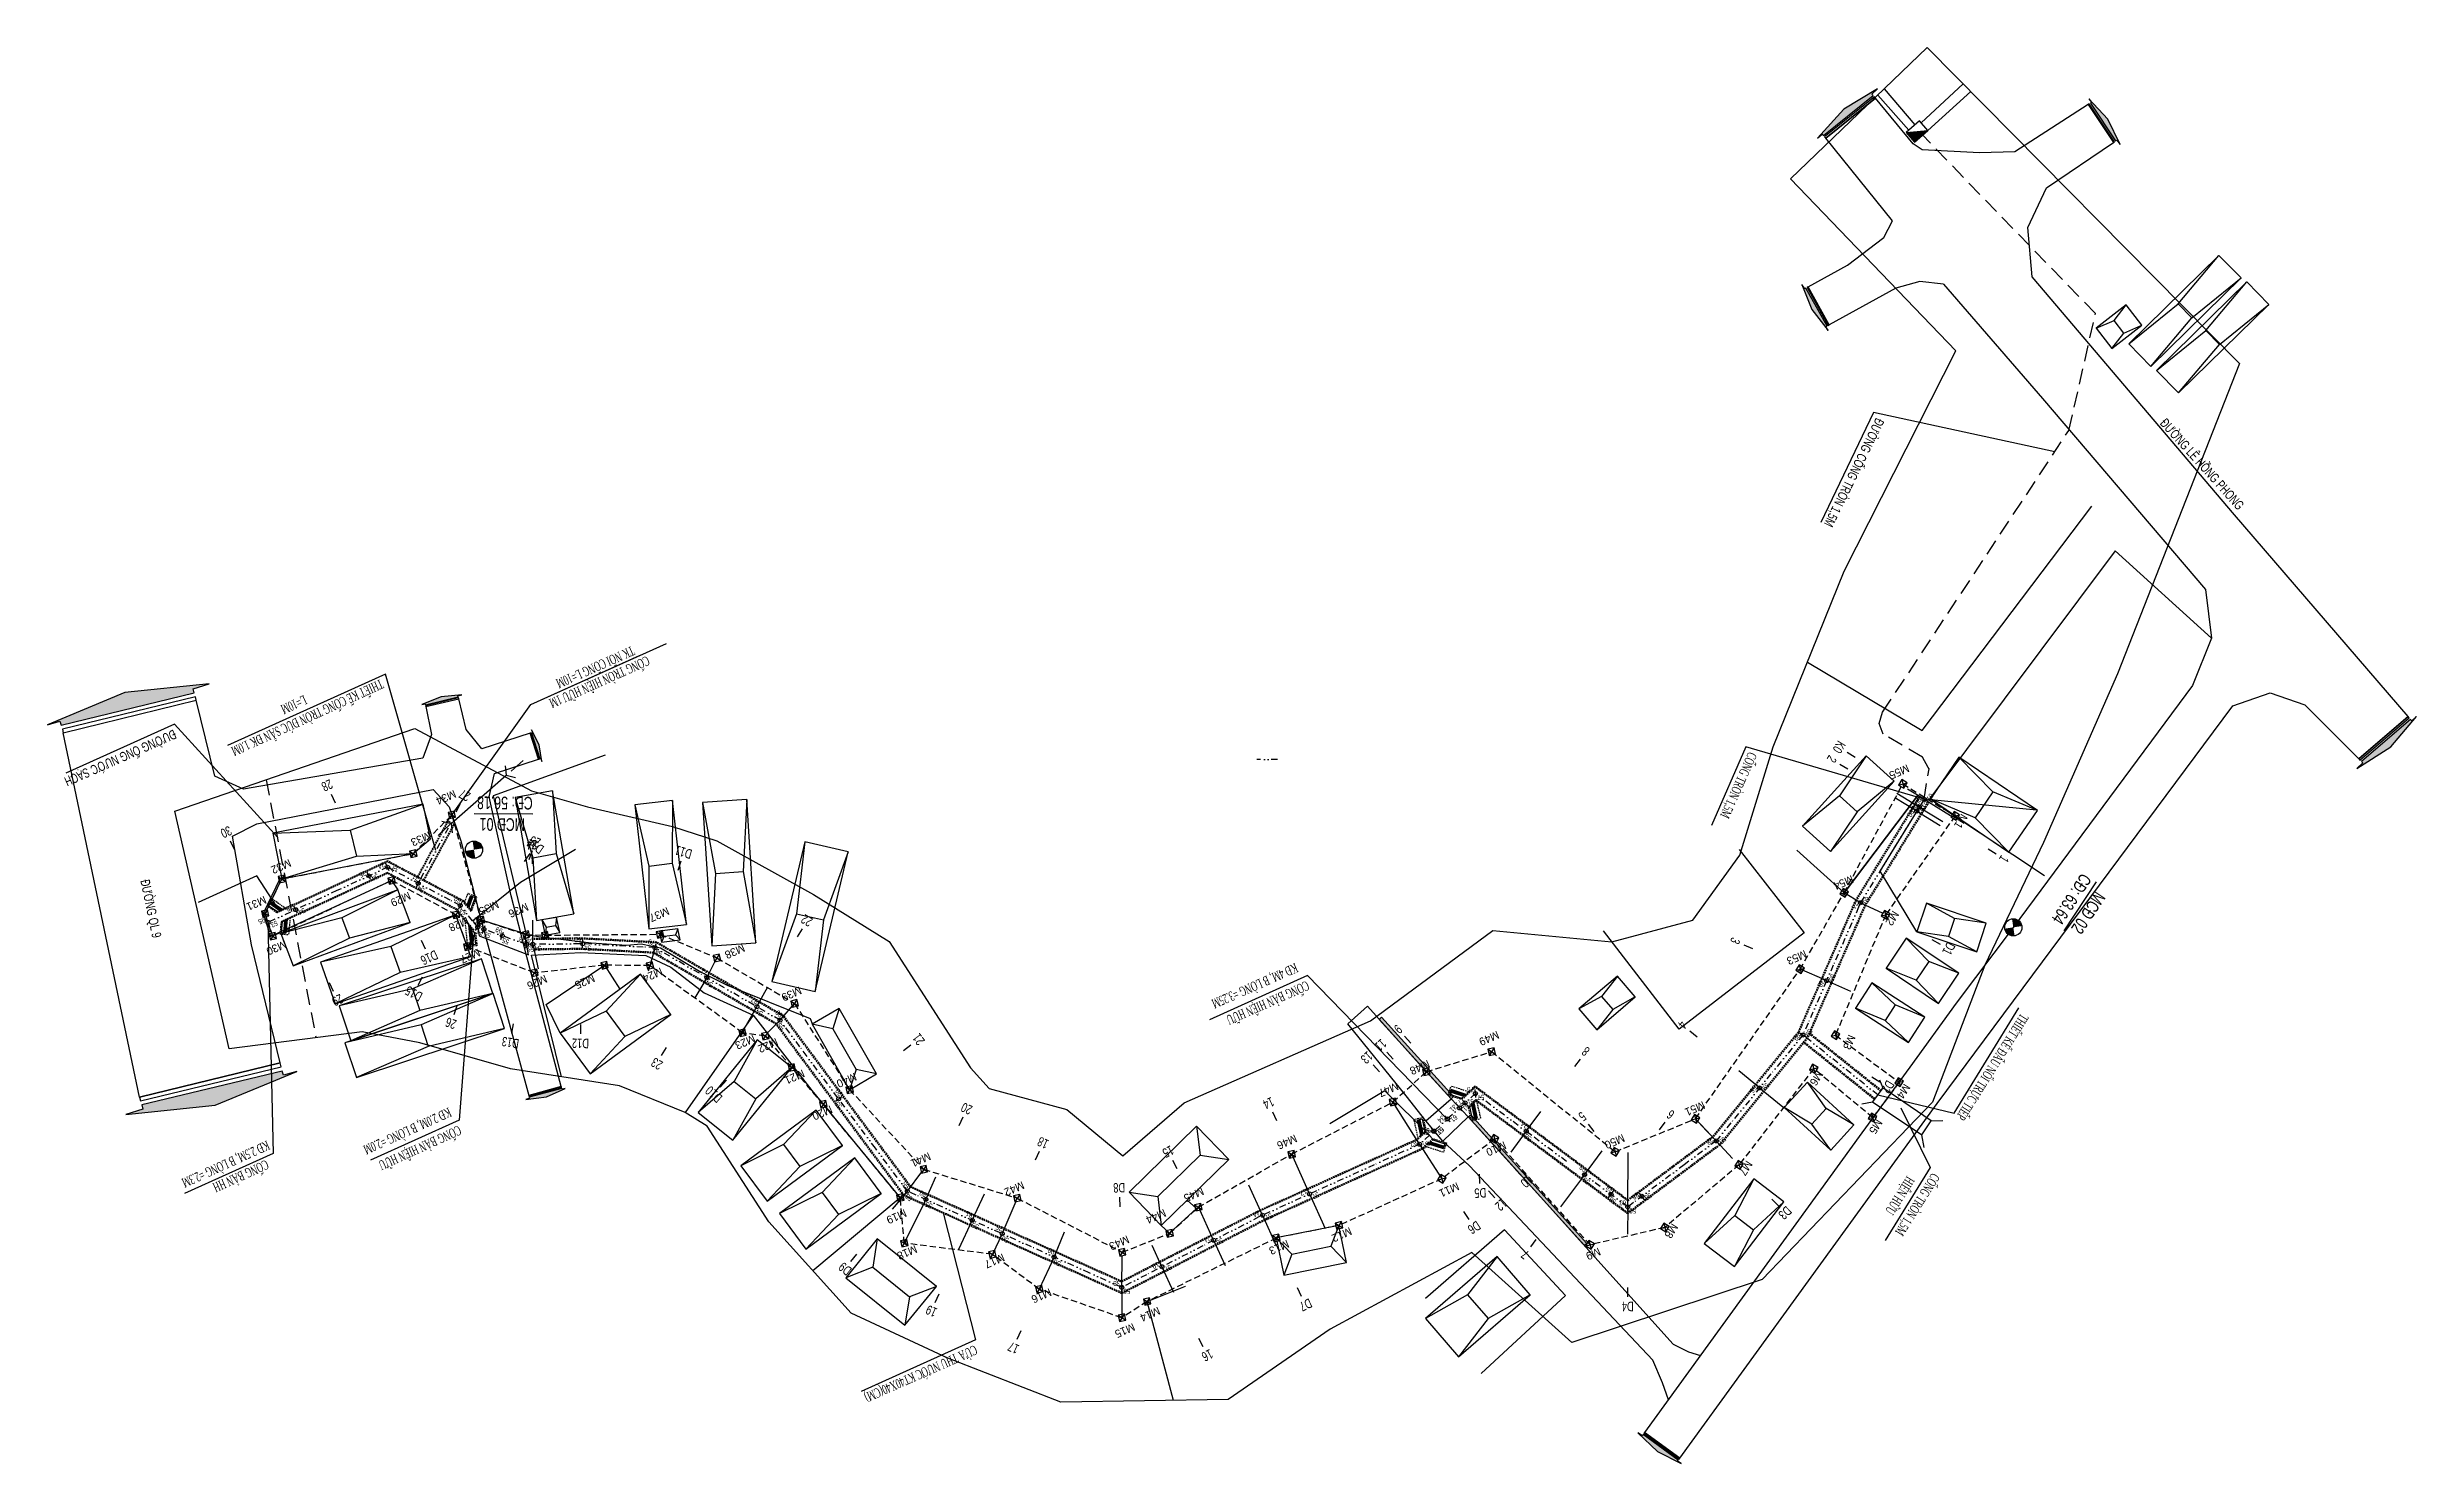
# Model space of a CAD drawing. Header units: feet. Extents: x 2360 to 4597, y 3667 to 5067.
# Drawn here: x 2359.8 to 2734.4, y 4841.8 to 5065.8 of the extents above; entities that cross this region are included whole.
import ezdxf
from ezdxf.enums import TextEntityAlignment as Align

# ---------------------------------------------------------------- set-up
doc = ezdxf.new("R2010")
doc.units = ezdxf.units.FT
doc.header["$MEASUREMENT"] = 0
for name, pattern in [('DASHED2', [0.375, 0.25, -0.125]), ('DIVIDEX2', [2.5, 1, -0.5, 0, -0.5, 0, -0.5]), ('HIDDEN', [0.375, 0.25, -0.125])]:
    doc.linetypes.add(name, pattern=pattern)
for name, color, linetype in [('1-So hoa', 4, 'Continuous'), ('1-sohoa', 4, 'Continuous'), ('1-text', 2, 'Continuous'), ('cocGPMB', 5, 'Continuous'), ('DO', 1, 'Continuous'), ('duong bao', 4, 'Continuous'), ('G-C-KBao', 140, 'Continuous'), ('GMMB', 4, 'Continuous'), ('SO-HOA', 34, 'Continuous'), ('SOHOA', 34, 'Continuous'), ('Ten-coc', 1, 'Continuous'), ('tim-coc', 231, 'Continuous'), ('TK', 4, 'Continuous'), ('Ve-coc', 6, 'Continuous')]:
    doc.layers.add(name, color=color, linetype=linetype)
doc.layers.get('TK').off()
doc.styles.add('0-Hoa-thuong', font='VHARIAL.TTF', dxfattribs={"width": 0.7})
doc.styles.add('in-B', font='VHAVANB.TTF')
doc.styles.get("Standard").update_dxf_attribs({"font": 'VHARIALN.TTF', "height": 2})
doc.styles.add('TDHEADER', font='VNARIAL.TTF', dxfattribs={"width": 0.7, "height": 2})
doc.styles.add('XL97-1', font='vntimeh.shx', dxfattribs={"width": 0.6})
doc.linetypes.add('FENCELINE2', pattern='A,0.25,-0.1,[132,ltypeshp.shx,S=0.1,R=0,X=-0.1,Y=0],-0.1,1', length=1.45)
doc.dimstyles.new('1-500', dxfattribs={"dimtxt": 0.9, "dimasz": 0.2, "dimexe": 0.2, "dimexo": 0.2, "dimgap": 0.5, "dimtad": 1, "dimdsep": 46, "dimtxsty": 'XL97-1', "dimcen": 0.2, "dimclrd": 8, "dimclre": 8, "dimclrt": 3, "dimadec": 0, "dimazin": 0, "dimtfac": 1, "dimtix": 1, "dimtofl": 0, "dimtmove": 0, "dimatfit": 3, "dimfxl": 0, "dimtolj": 1, "dimtzin": 0, "dimarcsym": 0})
doc.dimstyles.get("Standard").update_dxf_attribs({"dimtxt": 0.18, "dimasz": 0.18, "dimexe": 0.18, "dimexo": 0.0625, "dimgap": 0.09, "dimtad": 0, "dimtih": 1, "dimtoh": 1, "dimdec": 4, "dimzin": 0, "dimdsep": 46, "dimtxsty": 'Standard', "dimcen": 0.09, "dimadec": 0, "dimazin": 0, "dimtfac": 1, "dimtdec": 4, "dimtofl": 0, "dimtmove": 0, "dimatfit": 3, "dimfxl": 0, "dimtolj": 1, "dimtzin": 0, "dimarcsym": 0})

msp = doc.modelspace()

# ---------------------------------------------------------------- texts
at = {"layer": '1-text', "color": 4}
for s, rotation, style, width, p in [('§¦êNG CèNG TRßN 1,5M', 243.8916, '0-Hoa-thuong', 0.7, (2648.89, 5007.32)), ('§¦êNG L£ HåNG PHONG', 312.0228, '0-Hoa-thuong', 0.7, (2693.67, 5006.28)), ('tK NèI CèNG L=10M', 204.0347, 'XL97-1', 0.6, (2452.17, 4971.16)), ('CèNG TRßN HIÖN H÷U 1M', 204.0347, 'XL97-1', 0.6, (2454.56, 4969.59)), ('§¦êNG èNG N¦íC S¹CH', 203.7994, '0-Hoa-thuong', 0.7, (2379.73, 4957.95, -299.88)), ('CèNG TRßN 1,5M', 246.0724, 'XL97-1', 0.6, (2628.73, 4954.49, -299.88)), ('§¦êNG ql 9', 281.7525, '0-Hoa-thuong', 0.7, (2374.47, 4934.01)), ('K§ 4M, B LßNG =3.25M', 203.7994, 'XL97-1', 0.6, (2557.05, 4921)), ('CèNG B¶N HIÖN H÷U', 203.7994, 'XL97-1', 0.6, (2558.84, 4918.21)), ('THIÕT KÕ §ÊU NèI TRùC TIÕP', 237.8862, 'XL97-1', 0.6, (2671.8, 4913.12)), ('K§ 2.0M, B LßNG =2.0M', 204.334, 'XL97-1', 0.6, (2423.2, 4898.16, -299.88)), ('K§ 2.5M, B LßNG =2.3M', 204.334, 'XL97-1', 0.6, (2394.48, 4892.93, -299.88)), ('CèNG B¶N HIÖN H÷U', 204.334, 'XL97-1', 0.6, (2424.77, 4895.33, -299.88)), ('CèNG B¶N HH', 204.334, 'XL97-1', 0.6, (2394.32, 4889.9, -299.88)), ('HIÖN H÷U', 237.8862, 'XL97-1', 0.6, (2653.79, 4887.38)), ('CèNG TRßN 1,5M', 237.8862, 'XL97-1', 0.6, (2657.76, 4887.89)), ('CöA THU N¦íC KT40X40(CM)', 203.7994, 'XL97-1', 0.6, (2506.36, 4860.59, -299.88))]:
    msp.add_text(s, height=1.5, rotation=rotation, dxfattribs=dict(at, style=style, width=width)).set_placement(p)
at = {"layer": '1-text', "color": 6, "style": 'XL97-1', "width": 0.6}
for s, p in [('thiÕt kÕ cèng trßn ®óc s½n ®k 1.0m', (2412.47, 4965.91, -299.88)), ('L=10M', (2400.33, 4963.39, -299.88))]:
    msp.add_text(s, height=1.5, rotation=204.6011, dxfattribs=at).set_placement(p)
at = {"layer": '1-text', "color": 2, "style": '0-Hoa-thuong', "width": 0.7}
for s, rotation, p in [('C§: 56.18', 179.5392, (2436.52, 4947.26, -92.61)), ('mc® 01', 179.5392, (2435.31, 4943.86, -92.61)), ('C§: 63.64', 236.6131, (2681.4, 4935.32, -85.15)), ('mc® 02', 236.6131, (2683.59, 4932.45, -85.15))]:
    msp.add_text(s, height=2, rotation=rotation, dxfattribs=at).set_placement(p)
at = {"layer": 'cocGPMB', "color": 6, "style": 'in-B'}
for s, rotation, p in [('m55', 203.7994, (2653.79, 4952.44)), ('m34', 203.7994, (2424.05, 4948.4, 60.7)), ('m1', 237.8861, (2662.38, 4944.7)), ('m33', 203.7994, (2420.08, 4941.84, 60.7)), ('m32', 203.7994, (2397.97, 4937.48, 60.7)), ('m54', 203.7994, (2645, 4934.93)), ('m31', 203.7994, (2394.06, 4931.65, 60.7)), ('m29', 203.7994, (2416.88, 4932.29, 60.7)), ('m35', 203.7994, (2430.82, 4930.93, 60.7)), ('m36', 203.7994, (2435.49, 4930.54, 60.7)), ('m37', 203.7994, (2457.75, 4929.87, 60.7)), ('m28', 203.7994, (2426.05, 4928.35, 60.7)), ('m2', 237.8861, (2651.55, 4929.36)), ('m30', 203.7994, (2397.24, 4924.62, 60.7)), ('m27', 203.7994, (2427.87, 4923.3, 60.7)), ('m38', 203.7994, (2469.71, 4924.03, 60.7)), ('m53', 203.7994, (2637.59, 4923.07)), ('m26', 203.7994, (2438.44, 4919.16, 60.7)), ('m25', 203.7994, (2445.99, 4919.26, 60.7)), ('m24', 203.7994, (2456.71, 4920.32, 60.7)), ('m39', 203.7994, (2478.67, 4917.32, 60.7)), ('m23', 203.7994, (2471.35, 4909.7, 60.7)), ('m22', 203.7994, (2474.95, 4909.17, 60.7)), ('m49', 203.7994, (2588.95, 4910.29, 60.7)), ('m3', 246.1484, (2644.56, 4909.76)), ('m21', 203.7994, (2479.15, 4904.19, 60.7)), ('m40', 203.7994, (2487.38, 4903.66, 60.7)), ('m48', 203.7994, (2578, 4905.68, 60.7)), ('m6', 237.8861, (2639.57, 4904.07)), ('m47', 203.7994, (2573.05, 4902.17, 60.7)), ('m4', 237.8861, (2653.33, 4902, 62.67)), ('m20', 203.7994, (2483.54, 4898.51, 60.7)), ('m51', 203.7994, (2621.49, 4899.18)), ('m5', 237.8861, (2648.93, 4896.41)), ('m46', 203.7994, (2557, 4893.9, 60.7)), ('m10', 203.7994, (2590.07, 4892.83)), ('m50', 203.7994, (2608.81, 4893.97)), ('m41', 203.7994, (2499.1, 4891.08, 60.7)), ('m7', 237.8861, (2628.39, 4889.84)), ('m42', 203.7994, (2513.88, 4886.51, 60.7)), ('m45', 203.7994, (2542.27, 4885.57, 60.7)), ('m11', 203.7994, (2582.63, 4886.33)), ('m19', 203.7994, (2495.27, 4882.1, 60.7)), ('m44', 203.7994, (2536.29, 4882.13, -58.09)), ('m43', 203.7994, (2530.47, 4877.94, 60.7)), ('m13', 203.7994, (2555.75, 4877.23, 60.7)), ('m12', 203.7994, (2565.66, 4879.23, 60.7)), ('m8', 237.8861, (2616.62, 4879.91)), ('m18', 203.7994, (2496.94, 4876.42, 60.7)), ('m17', 203.7994, (2510.77, 4875.09, 60.7)), ('m9', 203.7994, (2605, 4876.01)), ('m16', 203.7994, (2518.18, 4869.57, 60.7)), ('m14', 203.7994, (2535.36, 4866.65, 60.7)), ('m15', 203.7994, (2531.38, 4864.08, 60.7))]:
    msp.add_text(s, height=1.25, rotation=rotation, dxfattribs=at).set_placement(p)
at = {"layer": 'Ten-coc', "style": 'TDHEADER', "width": 0.7}
for s, rotation, p in [('K0', 238.4696, (2642.42, 4955.52)), ('2', 238.4696, (2641.26, 4953.63)), ('28', 204.7929, (2403.69, 4949.75)), ('27', 152.2177, (2426.1, 4948.17)), ('30', 204.7929, (2387.74, 4942.38)), ('D14', 144.7892, (2437.34, 4940.12)), ('25', 160.6852, (2437.15, 4940.86)), ('24', 180.5604, (2436.36, 4940.44)), ('D11', 163.4303, (2460.55, 4939.23)), ('1', 238.4696, (2668.5, 4937.81)), ('22', 149.8915, (2480.22, 4928.35)), ('D16', 204.7929, (2419.85, 4922.51)), ('3', 246.4671, (2625.94, 4924.78)), ('D1', 242.4683, (2659.74, 4923.59)), ('29', 204.7929, (2405.33, 4915.8)), ('D15', 152.2177, (2418.06, 4916.8)), ('26', 160.6852, (2423.83, 4912.15)), ('9', 222.2304, (2572.83, 4911.07)), ('4', 230.7054, (2617.71, 4911.67)), ('D13', 170.6228, (2433.11, 4909.13)), ('D12', 178.7647, (2444.08, 4909.02)), ('21', 126.6535, (2498.12, 4909.35)), ('13', 222.2304, (2567.87, 4906.57)), ('11', 222.2304, (2570.05, 4908.54)), ('8', 143.3146, (2603.44, 4907.6)), ('23', 149.8915, (2456.51, 4905.69)), ('D10', 138.2725, (2465.63, 4900.76)), ('14', 204.3179, (2552.55, 4899.5)), ('D2', 238.5863, (2650.12, 4901.77)), ('20', 155.8332, (2505.42, 4898.63)), ('5', 216.7143, (2602.01, 4897.31)), ('6', 143.3146, (2616.85, 4897.61)), ('18', 155.8332, (2517.49, 4893.22)), ('15', 207.1593, (2536.63, 4891.81)), ('D8', 181.4963, (2529.21, 4886.18)), ('D5', 182.7725, (2586.29, 4885.36)), ('10', 222.2304, (2593.15, 4886.97)), ('12', 222.2304, (2589.11, 4883.31)), ('D3', 223.7099, (2633.99, 4882.01)), ('D6', 213.2742, (2584.95, 4879.77)), ('D9', 141.2433, (2486.36, 4873.19)), ('7', 143.3146, (2593.84, 4875.47)), ('19', 155.8332, (2499.85, 4866.61)), ('D7', 205.7386, (2558.4, 4867.58)), ('D4', 180.0145, (2609.63, 4867.41)), ('17', 155.8332, (2512.81, 4860.79)), ('16', 207.1593, (2542.83, 4859.59))]:
    msp.add_text(s, height=1.5, rotation=rotation, dxfattribs=at).set_placement(p, align=Align.CENTER)
at = {"layer": 'tim-coc', "style": 'TDHEADER', "width": 0.7}
for s, rotation, p in [('00', 238.4696, (2654.99, 4944.92)), ('67', 238.4696, (2655.39, 4945.57)), ('99', 238.4696, (2656.15, 4946.81)), ('34', 204.7929, (2413.24, 4936.25)), ('35', 204.7929, (2410.29, 4934.88)), ('71', 152.2177, (2418.31, 4933.9)), ('26', 204.7929, (2398.72, 4929.54)), ('60', 152.2177, (2424.95, 4930.4)), ('74', 242.4683, (2646.11, 4930.42)), ('95', 204.7929, (2394.34, 4927.52)), ('31', 144.7892, (2427.77, 4926.98)), ('91', 160.6852, (2428.64, 4926.61)), ('99', 160.6852, (2431.55, 4925.59)), ('93', 170.6228, (2435.36, 4924.21)), ('48', 180.5604, (2436.28, 4924.18)), ('60', 178.7647, (2444.17, 4924.26)), ('79', 163.4303, (2455.68, 4923.71)), ('77', 149.8915, (2463.95, 4918.99)), ('48', 246.4671, (2640.75, 4918.06)), ('87', 149.8915, (2471.86, 4914.41)), ('09', 138.2725, (2475.59, 4912.29)), ('99', 238.5863, (2636.99, 4909.51)), ('30', 126.6535, (2484.93, 4899.84)), ('71', 222.2304, (2583.58, 4898.86)), ('75', 182.7725, (2585.31, 4900.57)), ('56', 230.7054, (2630.14, 4901.19)), ('34', 222.2304, (2580.8, 4896.34)), ('31', 222.2304, (2582.73, 4898.09)), ('24', 143.3146, (2593.53, 4894.7)), ('62', 213.2742, (2576.39, 4892.38)), ('90', 222.2304, (2578.62, 4894.37)), ('33', 222.2304, (2578.69, 4894.43)), ('28', 223.7099, (2623.28, 4892.86)), ('08', 143.3146, (2602.75, 4887.83)), ('55', 141.2433, (2495.71, 4885.23)), ('80', 155.8332, (2498.55, 4883.9)), ('17', 204.3179, (2559.02, 4884.58)), ('66', 143.3146, (2606.94, 4884.71)), ('88', 216.7143, (2611.53, 4884.13)), ('81', 155.8332, (2505.87, 4880.61)), ('44', 205.7386, (2551.57, 4881.21)), ('63', 180.0145, (2609.39, 4882.65)), ('25', 155.8332, (2510.62, 4878.48)), ('74', 207.1593, (2543.84, 4877.24)), ('00', 155.8332, (2518.83, 4874.8)), ('19', 207.1593, (2535.66, 4873.04)), ('38', 181.4963, (2529.4, 4869.92))]:
    msp.add_text(s, height=0.8, rotation=rotation, dxfattribs=at).set_placement(p, align=Align.TOP_LEFT)
for s, rotation, p in [('61', 238.4696, (2655.65, 4945.08)), ('61', 238.4696, (2656.05, 4945.73)), ('61', 238.4696, (2656.81, 4946.97)), ('54', 204.7929, (2410.93, 4934.65)), ('54', 204.7929, (2413.88, 4936.01)), ('54', 152.2177, (2418.51, 4933.25)), ('54', 204.7929, (2399.36, 4929.3)), ('54', 152.2177, (2425.16, 4929.75)), ('60', 242.4683, (2646.76, 4930.62)), ('53', 204.7929, (2394.98, 4927.28)), ('54', 144.7892, (2427.88, 4926.31)), ('55', 160.6852, (2428.93, 4926)), ('55', 160.6852, (2431.84, 4924.98)), ('55', 170.6228, (2435.75, 4923.66)), ('54', 180.5604, (2436.77, 4923.7)), ('54', 178.7647, (2444.64, 4923.77)), ('54', 163.4303, (2456.01, 4923.11)), ('54', 149.8915, (2464.13, 4918.33)), ('60', 246.4671, (2641.38, 4918.31)), ('54', 149.8915, (2472.03, 4913.75)), ('55', 138.2725, (2475.63, 4911.61)), ('59', 238.5863, (2637.65, 4909.67)), ('57', 182.7725, (2585.81, 4900.11)), ('59', 230.7054, (2630.81, 4901.26)), ('55', 126.6535, (2484.83, 4899.16)), ('61', 222.2304, (2581.48, 4896.31)), ('61', 222.2304, (2583.4, 4898.06)), ('57', 222.2304, (2584.26, 4898.83)), ('57', 213.2742, (2577.05, 4892.25)), ('61', 222.2304, (2579.37, 4894.4)), ('57', 222.2304, (2579.3, 4894.33)), ('58', 143.3146, (2593.63, 4894.03)), ('59', 223.7099, (2623.96, 4892.84)), ('55', 141.2433, (2495.79, 4884.55)), ('57', 204.3179, (2559.66, 4884.34)), ('59', 143.3146, (2602.85, 4887.16)), ('58', 216.7143, (2612.21, 4884.04)), ('55', 155.8332, (2498.79, 4883.26)), ('57', 205.7386, (2552.21, 4880.98)), ('58', 143.3146, (2607.04, 4884.04)), ('59', 180.0145, (2609.87, 4882.17)), ('55', 155.8332, (2506.12, 4879.98)), ('56', 155.8332, (2510.86, 4877.85)), ('56', 207.1593, (2544.49, 4877.03)), ('56', 155.8332, (2519.07, 4874.16)), ('57', 207.1593, (2536.31, 4872.83)), ('56', 181.4963, (2529.89, 4869.45))]:
    msp.add_text(s, height=0.8, rotation=rotation, dxfattribs=at).set_placement(p, align=Align.RIGHT)

# ---------------------------------------------------------------- blocks, each defined once
blk = doc.blocks.new('NX')
at = {"layer": 'SOHOA'}
blk.add_lwpolyline([(0, -1), (1, -1), (1, 0), (0, 0)], close=True, dxfattribs=at)
for points in [[(0, 0), (0.5, -0.189), (1, 0)], [(0.5, -0.811), (0.5, -0.189)], [(0, -1), (0.5, -0.811), (1, -1)]]:
    blk.add_lwpolyline(points, dxfattribs=at)
blk = doc.blocks.new('hga')
at = {"layer": 'SOHOA'}
blk.add_hatch(color=2, dxfattribs=at).paths.add_polyline_path([(0, -1), (1, -1), (1, 0)])
at = {"layer": 'SOHOA', "color": 1}
blk.add_lwpolyline([(0, -1), (1, -1), (1, 0), (0, 0)], close=True, dxfattribs=at)
at = {"layer": 'SOHOA'}
blk.add_lwpolyline([(0, -1), (1, 0)], dxfattribs=at)
blk = doc.blocks.new('MCD')
at = {"layer": '1-So hoa'}
h = blk.add_hatch(color=7, dxfattribs=at)
h.paths.add_polyline_path([(-0.9, 0.12), (0, 0), (0.12, 0.9, 0.414214)])
h.paths.add_polyline_path([(-0.12, -0.9, 0.414214), (0.9, -0.12), (0, 0)])
at = {"layer": '1-So hoa', "color": 7}
blk.add_circle((0, 0), 0.906, dxfattribs=at)
blk = doc.blocks.new('A$C38D81ADC')
at = {"layer": 'G-C-KBao', "extrusion": (0.633189, 0.158218, 0.757653)}
h = blk.add_hatch(color=8, dxfattribs=at)
edge = h.paths.add_edge_path()
edge.add_line((-4.584, -0.351), (-4.08, -0.311))
edge.add_line((-4.08, -0.311), (-4.085, -0.152))
edge.add_line((-4.085, -0.152), (0.003, -0.164))
edge.add_line((0.003, -0.164), (0.013, -0.319))
edge.add_line((0.013, -0.319), (0.404, -0.306))
edge.add_line((0.404, -0.306), (-2.073, -0.791))
edge.add_line((-2.073, -0.791), (-4.584, -0.351))
h = blk.add_hatch(color=8, dxfattribs=at)
edge = h.paths.add_edge_path()
edge.add_line((-4.584, -0.351), (-4.08, -0.311))
edge.add_line((-4.08, -0.311), (-4.085, -0.152))
edge.add_line((-4.085, -0.152), (0.003, -0.164))
edge.add_line((0.003, -0.164), (0.013, -0.319))
edge.add_line((0.013, -0.319), (0.404, -0.306))
edge.add_line((0.404, -0.306), (-2.073, -0.791))
edge.add_line((-2.073, -0.791), (-4.584, -0.351))
h = blk.add_hatch(color=8, dxfattribs=at)
edge = h.paths.add_edge_path()
edge.add_line((-4.584, -0.351), (-4.08, -0.311))
edge.add_line((-4.08, -0.311), (-4.085, -0.152))
edge.add_line((-4.085, -0.152), (0.003, -0.164))
edge.add_line((0.003, -0.164), (0.013, -0.319))
edge.add_line((0.013, -0.319), (0.404, -0.306))
edge.add_line((0.404, -0.306), (-2.073, -0.791))
edge.add_line((-2.073, -0.791), (-4.584, -0.351))
at = {"layer": 'G-C-KBao', "color": 8, "extrusion": (0.633189, 0.158218, 0.757653)}
blk.add_lwpolyline([(0, 0.138), (-4.092, 0.138), (-4.092, 0.005), (0, 0)], close=True, dxfattribs=at)
at = {"layer": 'G-C-KBao', "color": 8, "extrusion": (0.633189, 0.158218, 0.757653), "elevation": 0}
blk.add_lwpolyline([(0.003, -0.164), (-4.085, -0.152), (-4.08, -0.311), (-4.584, -0.351), (-2.073, -0.791), (0.404, -0.306), (0.013, -0.319)], close=True, dxfattribs=at)
blk.add_lwpolyline([(0.003, -0.164), (-4.085, -0.152), (-4.08, -0.311), (-4.584, -0.351), (-2.073, -0.791), (0.404, -0.306), (0.013, -0.319)], close=True, dxfattribs=at)
blk.add_lwpolyline([(0.003, -0.164), (-4.085, -0.152), (-4.08, -0.311), (-4.584, -0.351), (-2.073, -0.791), (0.404, -0.306), (0.013, -0.319)], close=True, dxfattribs=at)
blk = doc.blocks.new('tc')
at = {"layer": 'duong bao', "color": 9, "linetype": 'HIDDEN', "flags": 128}
for points in [[(-1.52, 0.9), (-0.04, 3.46)], [(1.27, 2.71), (-0.04, 3.46)], [(-1.52, -0.9), (-0.04, -3.46)], [(1.27, -2.71), (-0.04, -3.46)]]:
    blk.add_lwpolyline(points, dxfattribs=at)
at = {"layer": 'duong bao', "flags": 128}
for points in [[(-0.94, 0.9), (0.3, 3.04)], [(-0.46, 0.9), (0.65, 2.83)], [(0, 0.9), (1, 2.63)], [(1, 2.63), (0.3, 3.04)], [(-0.94, -0.9), (0.3, -3.04)], [(-0.46, -0.9), (0.65, -2.83)], [(0, -0.9), (1, -2.63)], [(1, -2.63), (0.3, -3.04)]]:
    blk.add_lwpolyline(points, dxfattribs=at)
at = {"layer": 'duong bao', "color": 8, "flags": 128}
for points in [[(-0.91, 0.9), (0.32, 3.03)], [(-0.88, 0.9), (0.34, 3.01)], [(-0.81, 0.9), (0.39, 2.98)], [(-0.71, 0.89), (0.47, 2.94)], [(-0.61, 0.9), (0.54, 2.9)], [(-0.91, -0.9), (0.32, -3.03)], [(-0.88, -0.9), (0.34, -3.01)], [(-0.81, -0.9), (0.39, -2.98)], [(-0.72, -0.9), (0.46, -2.94)], [(-0.61, -0.9), (0.54, -2.9)]]:
    blk.add_lwpolyline(points, dxfattribs=at)
at = {"layer": 'duong bao', "color": 9, "linetype": 'HIDDEN'}
for points in [[(0, 0.9), (0.23, 0.9)], [(0.23, 0.9), (1.27, 2.71)], [(0, -0.9), (0.23, -0.9)], [(0.23, -0.9), (1.27, -2.71)]]:
    blk.add_lwpolyline(points, dxfattribs=at)
blk = doc.blocks.new('cgpmb')
at = {"layer": 'cocGPMB'}
blk.add_lwpolyline([(-0.5, -0.5), (0.5, -0.5), (0.5, 0.5), (-0.5, 0.5)], close=True, dxfattribs=at)
for points in [[(-0.5, 0.5), (0.5, -0.5)], [(-0.5, -0.5), (0.5, 0.5)]]:
    blk.add_lwpolyline(points, dxfattribs=at)

# ---------------------------------------------------------------- hatches: boundary and pattern name
at = {"layer": 'SOHOA'}
h = msp.add_hatch(dxfattribs=at)
h.set_pattern_fill('GRAVEL', color=256, style=0)
h.set_pattern_definition([(228.0128, (2582.41883, 4900.51583), (-7.99999823, -9.00000134), [0.134536, -13.319088]), (184.9697, (2582.328826, 4900.415827), (12.00000105, 0.99999131), [0.230868, -22.855925]), (132.5104, (2582.098826, 4900.395827), (9.99999072, -11.00000867), [0.162788, -16.116032]), (267.2737, (2581.708826, 4900.145827), (0.99999602, 20.0000003), [0.210238, -20.813558]), (292.8337, (2581.698826, 4899.935827), (-5.0000099, 11.99999641), [0.206155, -20.409373]), (357.2737, (2581.778826, 4899.745827), (-20.0000003, 0.99999602), [0.210238, -20.813558]), (37.6942, (2581.988826, 4899.735827), (-13.000007346, -9.999990405), [0.27803, -27.52485]), (72.2553, (2582.208826, 4899.905827), (7.00001076, 21.99999623), [0.262488, -25.98632]), (121.4296, (2582.288826, 4900.155827), (-8.00000823, 12.99999504), [0.21095, -20.884073]), (175.2364, (2582.17883, 4900.33583), (11.00000095, -0.99999153), [0.240832, -11.800763]), (222.3974, (2581.938826, 4900.355827), (-12.00000735, -10.99999208), [0.311448, -30.833375]), (138.8141, (2582.69883, 4900.13583), (-7.00000295, 5.9999973), [0.1063, -10.523844]), (171.4692, (2582.618826, 4900.205827), (12.99999828, -2.00000791), [0.202237, -20.02151]), (225, (2582.4188, 4900.2358), (-1e-16, -1), [0.14142, -1.27279]), (203.1986, (2582.34883, 4900.35583), (4.9999997, 2.0000013), [0.07616, -7.539615]), (291.8014, (2582.27883, 4900.32583), (-1, 3.0000003), [0.107703, -5.27746]), (30.9638, (2582.31883, 4900.22583), (2.999998, 2.0000025), [0.17493, -5.656023]), (161.565, (2582.46883, 4900.31583), (2.0000004, -0.9999984), [0.12649, -3.035787]), (16.3895, (2581.698826, 4900.325827), (10.0000022, 2.99999271), [0.1772, -17.542845]), (70.3462, (2581.868826, 4900.37583), (-3.99999525, -11.00000214), [0.14866, -14.717408]), (293.1986, (2582.46883, 4900.51583), (-2.0000013, 4.9999997), [0.152315, -7.46346]), (343.6105, (2582.528826, 4900.375827), (-10.0000022, 2.99999271), [0.1772, -17.542845]), (339.444, (2581.69883, 4899.70583), (-5.00000184, 1.999996), [0.17088, -8.373124]), (294.7751, (2581.858826, 4899.64583), (-4.9999922, 11.00000342), [0.143178, -14.174643]), (66.8014, (2582.47883, 4899.51583), (2.0000013, 4.9999997), [0.152315, -7.463458]), (17.354, (2582.538826, 4899.655827), (-13.00000202, -3.9999945), [0.16763, -16.595424]), (69.444, (2581.98883, 4899.51583), (-1.999996, -5.00000184), [0.08544, -8.458564]), (101.3099, (2582.41883, 4899.51583), (-0.9999976, 4.0000008), [0.05099, -5.04803]), (165.9638, (2582.40883, 4899.56583), (3.0000005, -0.999998), [0.206155, -3.91695]), (186.009, (2582.208826, 4899.615827), (9.99999975, 0.99999932), [0.19105, -18.913923]), (303.6901, (2582.31883, 4900.13583), (-1.0000013, 1.9999996), [0.14422, -3.46133]), (353.1572, (2582.398826, 4900.015827), (16.99999937, -2.000008), [0.251794, -24.927563]), (60.9454, (2582.64883, 4899.98583), (-4.00000003, -7.0000004), [0.102956, -10.192674]), (90, (2582.6988, 4900.0758), (-1, 1), [0.06, -0.94]), (120.2564, (2582.188826, 4899.64583), (3.9999949, -7.00000246), [0.138924, -13.75352]), (48.0128, (2582.11883, 4899.76583), (7.99999823, 9.00000134), [0.269072, -13.184552]), (0, (2582.2988, 4899.9658), (1, 1), [0.26, -0.74]), (325.3048, (2582.558826, 4899.965827), (-9.99999426, 7.0000086), [0.158114, -15.653274]), (254.0546, (2582.68883, 4899.87583), (-0.9999999, -4.0000001), [0.1456, -7.13451]), (207.646, (2582.648826, 4899.735827), (-18.99999581, -10.00000771), [0.237065, -23.469474]), (175.4261, (2582.438826, 4899.625827), (-13.00000056, 0.9999948), [0.2508, -24.829074])])
edge = h.paths.add_edge_path()
edge.add_line((2570.35, 4912.07), (2570.72, 4912.4))
edge.add_line((2570.72, 4912.4), (2582.07, 4899.85))
edge.add_line((2582.07, 4899.85), (2581.7, 4899.52))
edge.add_line((2581.7, 4899.52), (2570.35, 4912.07))
h = msp.add_hatch(dxfattribs=at)
h.set_pattern_fill('GRAVEL', color=256, style=0)
h.set_pattern_definition([(228.0128, (2603.497445, 4877.30057), (-7.99999823, -9.00000134), [0.134536, -13.319088]), (184.9697, (2603.407445, 4877.20057), (12.00000105, 0.99999131), [0.230868, -22.855925]), (132.5104, (2603.177445, 4877.18057), (9.99999072, -11.00000867), [0.162788, -16.116032]), (267.2737, (2602.787445, 4876.93057), (0.99999602, 20.000000295), [0.210238, -20.813558]), (292.8337, (2602.777445, 4876.72057), (-5.000009905, 11.99999641), [0.206155, -20.409373]), (357.2737, (2602.857445, 4876.53057), (-20.000000295, 0.99999602), [0.210238, -20.813558]), (37.6942, (2603.067445, 4876.520568), (-13.000007346, -9.999990405), [0.278029, -27.524849]), (72.2553, (2603.287445, 4876.690568), (7.000010763, 21.99999623), [0.262488, -25.986321]), (121.4296, (2603.367445, 4876.94057), (-8.000008234, 12.99999504), [0.21095, -20.884073]), (175.2364, (2603.257445, 4877.12057), (11.00000095, -0.99999153), [0.240832, -11.800763]), (222.3974, (2603.017445, 4877.140568), (-12.00000735, -10.999992082), [0.311448, -30.833375]), (138.8141, (2603.777445, 4876.92057), (-7.00000295, 5.9999973), [0.1063, -10.523844]), (171.4692, (2603.697445, 4876.99057), (12.999998285, -2.00000791), [0.202237, -20.02151]), (225, (2603.49744, 4877.0206), (-1e-16, -1), [0.14142, -1.272792]), (203.1986, (2603.42744, 4877.14057), (4.9999997, 2.0000013), [0.076158, -7.539615]), (291.8014, (2603.35744, 4877.11057), (-0.9999999, 3.0000003), [0.107703, -5.277462]), (30.9638, (2603.39744, 4877.01057), (2.999998, 2.0000025), [0.17493, -5.656023]), (161.5651, (2603.54744, 4877.10057), (2.0000004, -0.9999984), [0.12649, -3.035787]), (16.3895, (2602.777445, 4877.11057), (10.0000022, 2.99999271), [0.1772, -17.542845]), (70.3462, (2602.947445, 4877.16057), (-3.99999525, -11.00000214), [0.14866, -14.717408]), (293.1986, (2603.54744, 4877.30057), (-2.0000013, 4.9999997), [0.152315, -7.463458]), (343.6105, (2603.607445, 4877.16057), (-10.0000022, 2.99999271), [0.1772, -17.542845]), (339.444, (2602.77744, 4876.49057), (-5.00000184, 1.999996), [0.17088, -8.373124]), (294.7751, (2602.937445, 4876.43057), (-4.99999219, 11.00000342), [0.143178, -14.174643]), (66.8014, (2603.55744, 4876.30057), (2.0000013, 4.99999973), [0.152315, -7.463458]), (17.354, (2603.617445, 4876.44057), (-13.00000202, -3.9999945), [0.16763, -16.595424]), (69.444, (2603.06744, 4876.30057), (-1.999996, -5.00000184), [0.08544, -8.458564]), (101.3099, (2603.49744, 4876.30057), (-0.9999976, 4.0000008), [0.05099, -5.04803]), (165.9638, (2603.48744, 4876.35057), (3.0000005, -0.999998), [0.206155, -3.91695]), (186.009, (2603.287445, 4876.40057), (9.99999975, 0.99999932), [0.19105, -18.913923]), (303.6901, (2603.39744, 4876.92057), (-1.0000013, 1.9999996), [0.144222, -3.46133]), (353.1572, (2603.477445, 4876.800568), (16.999999365, -2.000008), [0.251794, -24.927563]), (60.9454, (2603.727445, 4876.77057), (-4.00000003, -7.0000004), [0.102956, -10.192674]), (90, (2603.7774, 4876.8606), (-1, 1), [0.06, -0.94]), (120.2564, (2603.267445, 4876.43057), (3.99999489, -7.00000246), [0.138924, -13.75352]), (48.0128, (2603.197445, 4876.55057), (7.99999823, 9.00000134), [0.269072, -13.184552]), (0, (2603.3774, 4876.7506), (1, 1), [0.26, -0.74]), (325.3048, (2603.637445, 4876.75057), (-9.99999426, 7.00000861), [0.158114, -15.653274]), (254.0546, (2603.76744, 4876.66057), (-0.9999999, -4.0000001), [0.145602, -7.134508]), (207.646, (2603.727445, 4876.52057), (-18.99999581, -10.000007713), [0.237065, -23.469474]), (175.4261, (2603.517445, 4876.410568), (-13.00000056, 0.9999948), [0.250799, -24.829074])])
h.paths.add_polyline_path([(2584.8, 4896.96), (2603.15, 4876.64), (2602.78, 4876.3), (2584.43, 4896.63)])

# ---------------------------------------------------------------- linework, layer by layer
at = {"layer": '1-text', "color": 2}
for p, q in [((2436.52, 4944.55, -92.61), (2427.25, 4944.59, -92.61)), ((2683.67, 4933.84, -85.15), (2678.59, 4926.08, -85.15))]:
    msp.add_line(p, q, dxfattribs=at)
at = {"layer": 'cocGPMB', "elevation": 299.88}
msp.add_lwpolyline([(2436.24, 4961.85), (2457.65, 4971.52)], dxfattribs=at)
at = {"layer": 'Defpoints', "color": 2}
msp.add_lwpolyline([(2388.51, 4907.42), (2379.91, 4945.02), (2417.89, 4958.06), (2436.33, 4948.23), (2445.18, 4945.68), (2458.61, 4942.59), (2465.62, 4940.33), (2480.89, 4931.82), (2492.85, 4924.41), (2505.74, 4904.39), (2508.69, 4901.11), (2520.94, 4897.8), (2529.83, 4890.46), (2539.5, 4898.85), (2568.94, 4911.82), (2588.31, 4926.11), (2607.14, 4924.32), (2619.93, 4927.74), (2627.33, 4938.04), (2632.62, 4955.15), (2643.87, 4982.96), (2661.5, 5017.83), (2635.37, 5045.02), (2656.99, 5065.81), (2706.34, 5015.79), (2687.07, 4966.73), (2675.35, 4940.05), (2666.08, 4920.63), (2657.79, 4898.95), (2630.91, 4870.9), (2600.77, 4860.94), (2585, 4875.19), (2562.56, 4863.06), (2546.45, 4851.92), (2520.03, 4851.54), (2502.16, 4858.5), (2486.84, 4865.58), (2473.84, 4880.04), (2464.11, 4895.16), (2460.61, 4897.33), (2450.24, 4901.55), (2432.98, 4904.22), (2418.64, 4908.38), (2409.53, 4910.12)], close=True, dxfattribs=at)
at = {"layer": 'Defpoints'}
msp.add_lwpolyline([(2674.28, 4945.16), (2656.48, 4946.89), (2649.49, 4935.5), (2655.31, 4925.93)], dxfattribs=at)
at = {"layer": 'DO', "color": 8, "linetype": 'DIVIDEX2'}
for points in [[(2554.28, 4953.18), (2551, 4953.18)], [(2418.84, 4934.37), (2423.6, 4943.16)]]:
    msp.add_lwpolyline(points, dxfattribs=at)
at = {"layer": 'DO', "linetype": 'DASHED2', "ltscale": 4}
msp.add_lwpolyline([(2395.42, 4925.23), (2394.22, 4928.81), (2396.85, 4934.28), (2417.63, 4938.28), (2423.73, 4944.41), (2428.34, 4927.77), (2435.47, 4925.48), (2438.48, 4925.38), (2456.64, 4925.53), (2465.63, 4921.78), (2477.91, 4914.59), (2486.62, 4900.94), (2498.34, 4888.35), (2513.12, 4883.79), (2529.71, 4875.22), (2537.21, 4878.23), (2537.21, 4878.23), (2541.75, 4882.37), (2556.5, 4890.75), (2572.51, 4899), (2577.79, 4903.78), (2588.11, 4906.96), (2607.65, 4891.14), (2620.33, 4896.34), (2636.88, 4920.01), (2643.84, 4932.1), (2653.12, 4949.3), (2661.38, 4944.26), (2650.41, 4928.6), (2642.48, 4909.57), (2652.56, 4902.12), (2648.35, 4896.53), (2639.03, 4904.27), (2627.25, 4889.08), (2615.48, 4879.15), (2603.67, 4876.41), (2588.59, 4893.15), (2580.25, 4886.86), (2563.98, 4879.48), (2554.08, 4877.49), (2533.66, 4867.44), (2529.67, 4864.87), (2516.6, 4869.4), (2509.19, 4874.91), (2495.26, 4876.67), (2494.62, 4883.86), (2482.45, 4898.64), (2477.47, 4904.45), (2473.28, 4909.43), (2469.68, 4909.95), (2455.04, 4920.58), (2447.86, 4920.63), (2436.77, 4919.42), (2426.19, 4923.56), (2424.37, 4928.6), (2414.21, 4934.03), (2395.42, 4925.23)], close=True, dxfattribs=at)
at = {"layer": 'DO', "color": 9, "linetype": 'HIDDEN'}
for points in [[(2655.72, 4947.36), (2645.64, 4930.94), (2636.55, 4910.06), (2623, 4893.5), (2609.63, 4883.53), (2585.5, 4901.5), (2583.31, 4899.51)], [(2655.84, 4947.29), (2645.77, 4930.87), (2636.67, 4909.98), (2623.1, 4893.4), (2609.63, 4883.35), (2585.51, 4901.31), (2583.41, 4899.4)], [(2657.12, 4946.5), (2647.1, 4930.17), (2637.97, 4909.19), (2624.14, 4892.3), (2609.63, 4881.48), (2585.61, 4899.37), (2584.42, 4898.29)], [(2657.25, 4946.42), (2647.24, 4930.1), (2638.1, 4909.12), (2624.25, 4892.19), (2609.63, 4881.29), (2585.62, 4899.18), (2584.52, 4898.18)], [(2418.31, 4934.65), (2423.07, 4943.45)], [(2418.4, 4934.61), (2423.16, 4943.4)], [(2419.28, 4934.13), (2424.04, 4942.92)], [(2419.36, 4934.08), (2424.13, 4942.87)], [(2424.13, 4942.87), (2423.07, 4943.45)], [(2426.87, 4929.25), (2425.64, 4930.78), (2413.59, 4937.13), (2396.1, 4929.05)], [(2426.77, 4929.14), (2425.54, 4930.67), (2413.58, 4936.97), (2396.16, 4928.92)], [(2427.24, 4926.17), (2424.57, 4929.48), (2413.54, 4935.29), (2396.79, 4927.56)], [(2427.28, 4925.88), (2424.47, 4929.36), (2413.54, 4935.13), (2396.85, 4927.42)], [(2577.68, 4894.41), (2576.22, 4893.08), (2551.5, 4881.9), (2529.62, 4870.68), (2496.33, 4885.62), (2476.22, 4912.64), (2456.11, 4924.3), (2444.42, 4924.92), (2436.36, 4924.84)], [(2577.78, 4894.3), (2576.3, 4892.95), (2551.56, 4881.77), (2529.62, 4870.51), (2496.23, 4885.49), (2476.12, 4912.52), (2456.07, 4924.15), (2444.42, 4924.77), (2436.38, 4924.69)], [(2578.79, 4893.18), (2577.14, 4891.68), (2552.21, 4880.42), (2529.67, 4868.85), (2495.26, 4884.29), (2475.1, 4911.38), (2455.63, 4922.67), (2444.39, 4923.27), (2436.66, 4923.19)], [(2578.89, 4893.07), (2577.22, 4891.55), (2552.28, 4880.28), (2529.67, 4868.68), (2495.17, 4884.17), (2475, 4911.27), (2455.58, 4922.53), (2444.38, 4923.12), (2436.69, 4923.04)]]:
    msp.add_lwpolyline(points, dxfattribs=at)
at = {"layer": 'DO', "color": 1, "linetype": 'DIVIDEX2'}
for points in [[(2656.48, 4946.89), (2651.25, 4938.37)], [(2651.25, 4938.37), (2646.44, 4930.52), (2646.12, 4929.8)], [(2414.61, 4935.58), (2413.56, 4936.13), (2405.56, 4932.43)], [(2423.45, 4930.92), (2414.61, 4935.58)], [(2405.56, 4932.43), (2394.66, 4927.4)], [(2427.01, 4927.66), (2425.05, 4930.07), (2423.45, 4930.92)], [(2646.12, 4929.8), (2642.13, 4920.63)], [(2436.52, 4923.94), (2435.55, 4923.93), (2427.82, 4926.64), (2427.01, 4927.66)], [(2443.96, 4924.01), (2436.52, 4923.94)], [(2453.95, 4923.51), (2444.4, 4924.02), (2443.96, 4924.01)], [(2462.86, 4919.35), (2455.85, 4923.41), (2453.95, 4923.51)], [(2471.51, 4914.33), (2462.86, 4919.35)], [(2642.13, 4920.63), (2638.14, 4911.46)], [(2478.75, 4907.74), (2475.61, 4911.95), (2471.5, 4914.33)], [(2638.14, 4911.46), (2637.32, 4909.59), (2632.28, 4903.43)], [(2484.72, 4899.72), (2478.75, 4907.74)], [(2632.28, 4903.43), (2625.95, 4895.69)], [(2490.69, 4891.69), (2484.72, 4899.72)], [(2594.49, 4893.68), (2585.56, 4900.34), (2583.92, 4898.85)], [(2583.92, 4898.85), (2578.29, 4893.74)], [(2625.95, 4895.69), (2623.62, 4892.85), (2618.55, 4889.07)], [(2578.29, 4893.74), (2576.72, 4892.31), (2569.54, 4889.07)], [(2599.97, 4889.6), (2594.49, 4893.68)], [(2497.14, 4884.27), (2495.75, 4884.89), (2490.69, 4891.69)], [(2569.54, 4889.07), (2560.43, 4884.95)], [(2618.55, 4889.07), (2610.53, 4883.09)], [(2560.43, 4884.95), (2551.89, 4881.09), (2551.33, 4880.81)], [(2610.53, 4883.09), (2609.63, 4882.41), (2602.51, 4887.71)], [(2506.26, 4880.17), (2497.14, 4884.27)], [(2551.33, 4880.81), (2542.43, 4876.24)], [(2515.38, 4876.08), (2506.26, 4880.17)], [(2524.51, 4871.99), (2515.38, 4876.08)], [(2542.43, 4876.24), (2533.53, 4871.68)], [(2533.53, 4871.68), (2529.64, 4869.68), (2524.51, 4871.99)]]:
    msp.add_lwpolyline(points, dxfattribs=at)
at = {"layer": 'DO', "color": 1, "linetype": 'DIVIDEX2', "elevation": 61.75}
msp.add_lwpolyline([(2649.15, 4900.13), (2637.32, 4909.59)], dxfattribs=at)
at = {"layer": 'DO', "color": 9, "linetype": 'HIDDEN', "elevation": 61.75}
for points in [[(2648.58, 4899.42), (2637.34, 4908.43)], [(2648.68, 4899.54), (2637.43, 4908.54)], [(2649.61, 4900.71), (2638.24, 4909.82)], [(2649.71, 4900.83), (2638.3, 4909.96)]]:
    msp.add_lwpolyline(points, dxfattribs=at)
at = {"layer": 'duong bao', "color": 9, "linetype": 'HIDDEN'}
for points in [[(2425.77, 4930.62), (2426.27, 4931.96)], [(2426.87, 4929.25), (2427.69, 4931.42)], [(2427.28, 4925.88), (2427.49, 4925.78)], [(2427.49, 4925.78), (2427.7, 4923.71)]]:
    msp.add_lwpolyline(points, dxfattribs=at)
at = {"layer": 'duong bao'}
for points in [[(2426.14, 4930.17), (2426.67, 4931.59)], [(2426.44, 4929.8), (2427.06, 4931.45)], [(2426.73, 4929.43), (2427.43, 4931.31)]]:
    msp.add_lwpolyline(points, dxfattribs=at)
at = {"layer": 'duong bao', "color": 8}
for points in [[(2426.15, 4930.15), (2426.69, 4931.58)], [(2426.17, 4930.13), (2426.71, 4931.58)], [(2426.21, 4930.07), (2426.77, 4931.55)], [(2426.28, 4929.99), (2426.86, 4931.52)], [(2426.34, 4929.92), (2426.93, 4931.49)]]:
    msp.add_lwpolyline(points, dxfattribs=at)
at = {"layer": 'duong bao', "color": 9, "linetype": 'HIDDEN', "flags": 128}
for points in [[(2427.69, 4931.42), (2426.27, 4931.96)], [(2425.78, 4927.74), (2426.19, 4923.56)], [(2427.7, 4923.71), (2426.19, 4923.56)]]:
    msp.add_lwpolyline(points, dxfattribs=at)
at = {"layer": 'duong bao', "flags": 128}
for points in [[(2427.43, 4931.31), (2426.67, 4931.59)], [(2426.35, 4927.03), (2426.67, 4923.81)], [(2426.83, 4926.44), (2427.08, 4923.85)], [(2427.28, 4925.88), (2427.48, 4923.89)], [(2427.48, 4923.89), (2426.67, 4923.81)]]:
    msp.add_lwpolyline(points, dxfattribs=at)
at = {"layer": 'duong bao', "color": 8, "flags": 128}
for points in [[(2426.38, 4927), (2426.69, 4923.81)], [(2426.41, 4926.96), (2426.72, 4923.81)], [(2426.48, 4926.88), (2426.78, 4923.82)], [(2426.57, 4926.76), (2426.86, 4923.83)], [(2426.67, 4926.63), (2426.95, 4923.83)]]:
    msp.add_lwpolyline(points, dxfattribs=at)
at = {"layer": 'GMMB'}
for points in [[(2656.48, 4946.89), (2653.87, 4948.5)], [(2655.32, 4945), (2651.87, 4947.12)], [(2655.72, 4945.65), (2652.2, 4947.81)], [(2655.32, 4945), (2659.05, 4942.72)], [(2655.72, 4945.65), (2659.43, 4943.37)], [(2656.48, 4946.89), (2660.66, 4944.33)], [(2646.44, 4930.52), (2643.84, 4932.1)], [(2646.44, 4930.52), (2649.97, 4928.84)], [(2436.52, 4923.94), (2436.52, 4927.74)], [(2436.52, 4923.94), (2437.39, 4920.04)], [(2455.85, 4923.41), (2454.75, 4919.67)], [(2464.04, 4918.66), (2462.14, 4915.49)], [(2464.04, 4918.66), (2465.63, 4921.78)], [(2641.07, 4918.19), (2636.88, 4920.01)], [(2641.07, 4918.19), (2644.85, 4916.54)], [(2471.95, 4914.08), (2473.68, 4917.23)], [(2475.61, 4911.95), (2477.91, 4914.59)], [(2471.95, 4914.08), (2469.86, 4910.43)], [(2475.61, 4911.95), (2473.57, 4909.89)], [(2630.47, 4901.22), (2627.19, 4903.91)], [(2630.47, 4901.22), (2634.15, 4898.21)], [(2576.72, 4892.31), (2572.51, 4899)], [(2593.58, 4894.37), (2595.91, 4897.49)], [(2623.62, 4892.85), (2620.33, 4896.34)], [(2576.72, 4892.31), (2580.26, 4886.86)], [(2593.58, 4894.37), (2591.13, 4891.08)], [(2623.62, 4892.85), (2621.16, 4895.43)], [(2623.62, 4892.85), (2626.21, 4890.07)], [(2559.34, 4884.46), (2556.5, 4890.75)], [(2602.8, 4887.5), (2605.61, 4891.26)], [(2609.63, 4882.41), (2609.68, 4891.01)], [(2495.75, 4884.89), (2493.35, 4882.07)], [(2495.75, 4884.89), (2498.03, 4887.93)], [(2498.67, 4883.58), (2500.23, 4887.15)], [(2506, 4880.29), (2507.96, 4884.45)], [(2551.89, 4881.09), (2549.75, 4885.83)], [(2559.34, 4884.46), (2561.81, 4878.99)], [(2602.8, 4887.5), (2599.01, 4882.4)], [(2498.67, 4883.58), (2495.26, 4876.67)], [(2510.74, 4878.16), (2512.93, 4883.32)], [(2544.16, 4877.13), (2541.78, 4882.42)], [(2551.89, 4881.09), (2554.07, 4876.26)], [(2609.63, 4882.41), (2609.61, 4878.09)], [(2506, 4880.29), (2503.83, 4875.68)], [(2510.74, 4878.16), (2509.19, 4874.91)], [(2518.95, 4874.48), (2520.61, 4878.45)], [(2544.16, 4877.13), (2545.98, 4873.12)], [(2518.95, 4874.48), (2516.6, 4869.4)], [(2529.64, 4869.68), (2529.69, 4874.68)], [(2535.99, 4872.94), (2534.46, 4876.31)], [(2529.64, 4869.68), (2529.67, 4864.88)], [(2535.99, 4872.94), (2537.8, 4868.93)]]:
    msp.add_lwpolyline(points, dxfattribs=at)
at = {"layer": 'SO-HOA'}
for points, elevation in [([(2362.3, 4957.4), (2383.32, 4962.58)], 55.3), ([(2440.85, 4909.88), (2438.62, 4914.44), (2447.86, 4920.63), (2450.29, 4916.82)], 56.88), ([(2374.36, 4899.77), (2396.58, 4905.17)], 55.3)]:
    msp.add_lwpolyline(points, dxfattribs=dict(at, elevation=elevation))
at = {"layer": 'SOHOA', "color": 3}
for points in [[(2648.79, 5057.76), (2640.93, 5051.42)], [(2682.42, 5056.76), (2670.82, 5049.28), (2665.22, 5049.15), (2656.16, 5049.59), (2654.76, 5050.57), (2648.79, 5057.76)], [(2682.42, 5056.76), (2686.44, 5050.78)], [(2638.14, 5027.91), (2644.38, 5031.38), (2650.11, 5035.74), (2651.48, 5038.35), (2640.93, 5051.42)], [(2641.48, 5021.9), (2638.14, 5027.91)], [(2419.61, 4961.55), (2424.81, 4962.79)], [(2436.11, 4957.33), (2428.45, 4954.87), (2425.97, 4957.93), (2424.81, 4962.79)], [(2437.43, 4953.21), (2436.11, 4957.33)], [(2432.15, 4952.17), (2432.32, 4950.68), (2433.77, 4950.33)], [(2441.03, 4901.45), (2435.88, 4900.05)]]:
    msp.add_lwpolyline(points, dxfattribs=at)
at = {"layer": 'SOHOA'}
for points, elevation in [([(2649.16, 5058.27), (2654.06, 5052.7)], 67.75), ([(2650.18, 5059.26), (2655, 5053.53)], 67.76), ([(2662.67, 5060.06), (2656.01, 5053.86)], 67.73), ([(2663.9, 5058.8), (2657.05, 5052.67)], 67.7), ([(2395.45, 4941.51), (2407.66, 4942.01), (2419.19, 4946.09)], 56), ([(2655.46, 4947.42), (2643.84, 4932.1)], 62.66), ([(2407.66, 4942.01), (2408.66, 4937.89)], 56), ([(2396.85, 4934.28), (2408.66, 4937.89), (2417.63, 4938.28)], 56), ([(2394.21, 4928.8), (2393.89, 4928.82)], 54.8), ([(2428.04, 4925.28), (2435.87, 4922.26), (2435.25, 4925.6), (2427.61, 4928), (2428.04, 4925.28)], 55.62), ([(2570.35, 4912.07), (2570.72, 4912.4), (2582.07, 4899.85), (2581.7, 4899.52), (2570.35, 4912.07)], 61.43), ([(2577.69, 4896.01), (2581.69, 4899.51), (2584.43, 4896.63), (2580.38, 4892.81), (2577.69, 4896.01)], 61.3), ([(2649.96, 4901.26), (2648.33, 4899), (2656.11, 4893.82), (2657.58, 4896.03), (2649.96, 4901.26)], 61.75), ([(2584.43, 4896.63), (2602.78, 4876.3)], 61.3), ([(2657.61, 4896.01), (2659.47, 4896.05)], 61.75), ([(2535.87, 4879.46), (2537.21, 4878.23), (2541.45, 4882.15), (2539.96, 4883.46)], 59.74)]:
    msp.add_lwpolyline(points, dxfattribs=dict(at, elevation=elevation))
at = {"layer": 'SOHOA', "color": 1, "linetype": 'HIDDEN', "ltscale": 10, "elevation": 63.59}
msp.add_lwpolyline([(2656.48, 4946.89), (2657.27, 4951.68), (2657.14, 4951.9), (2656.23, 4953.56), (2650.04, 4957.19), (2649.4, 4958.88), (2649.92, 4960.64), (2679.38, 5005.23), (2683.58, 5023.7), (2656.16, 5052.01)], dxfattribs=at)
at = {"layer": 'SOHOA', "color": 3}
for points, elevation in [([(2733.01, 4959.96), (2705.57, 4991.86), (2673.57, 5029.51), (2672.89, 5037.31), (2675.83, 5043.57), (2686.44, 5050.78)], 66.19), ([(2659.54, 5028.35), (2675.19, 5010.25), (2700.95, 4980.04), (2701.92, 4972.36), (2698.91, 4964.85), (2670.59, 4926.62), (2661.58, 4914.63), (2654.25, 4904.52), (2646.62, 4894.14), (2612.29, 4846.7)], 66.75), ([(2659.54, 5028.35), (2655.8, 5028.76), (2652.03, 5027.73), (2641.48, 5021.9)], 66.61), ([(2617.85, 4842.67), (2658.57, 4898.77), (2705.32, 4961.68), (2711.18, 4963.7), (2716.66, 4961.84), (2725.24, 4953.26)], 62.56), ([(2419.61, 4961.55), (2420.51, 4957.12), (2419.15, 4953.37), (2390.78, 4948.48), (2386.28, 4950.55), (2383.32, 4962.58)], 57.32), ([(2725.24, 4953.26), (2733.01, 4959.96)], 62.56), ([(2374.36, 4899.77), (2362.3, 4957.4)], 55.3), ([(2441.03, 4901.45), (2435.58, 4921.96), (2434.67, 4925.48), (2433.1, 4931.6), (2429.65, 4947.29), (2430.49, 4950.93), (2437.43, 4953.21)], 56.12), ([(2396.58, 4905.17), (2392.03, 4923.85), (2389.05, 4941.02), (2392.91, 4942.97), (2420.78, 4948.44), (2423.29, 4945.67), (2425.17, 4940.3), (2428.08, 4928.71), (2435.88, 4900.05)], 55.24), ([(2423.6, 4943.03), (2432.32, 4950.68)], 55.92), ([(2422.14, 4943.4), (2423.6, 4943.03), (2423.76, 4941.55)], 55.92), ([(2565.39, 4911.35), (2568.5, 4914.13)], 62.16), ([(2616.05, 4851.89), (2615.15, 4854.56), (2613.59, 4858.15), (2584.61, 4888.89), (2580.38, 4892.81), (2577.69, 4896.01), (2574.61, 4899.98), (2565.39, 4911.35)], 62.16), ([(2568.5, 4914.13), (2576.64, 4905.04), (2581.7, 4899.52), (2584.43, 4896.63), (2588.74, 4891.89), (2616.82, 4860.71)], 61.43), ([(2616.82, 4860.71), (2619.23, 4859.46), (2621.13, 4858.91)], 61.43)]:
    msp.add_lwpolyline(points, dxfattribs=dict(at, elevation=elevation))
at = {"layer": 'SOHOA', "linetype": 'FENCELINE2'}
for points, elevation in [([(2638.04, 4968.56), (2656.2, 4957.77), (2683, 4993.26)], 63.99), ([(2686.71, 4986.17), (2657.38, 4947), (2660.32, 4944.91), (2675.54, 4934.84)], 66.43), ([(2686.7, 4986.16), (2701.92, 4972.36)], 66.43), ([(2627.24, 4938.91), (2637.54, 4925.75), (2617.77, 4910.52), (2605.78, 4926.09)], 62.74), ([(2394.92, 4925.11), (2414.21, 4934.03), (2415.2, 4932.55)], 55.1), ([(2441.07, 4902.96), (2436.34, 4922.23), (2444.11, 4922.66), (2454.41, 4922.15), (2458.36, 4920.32), (2463.63, 4916.27), (2471.39, 4912.72), (2460.61, 4897.33)], 56), ([(2471.39, 4912.72), (2480.65, 4900.82), (2494.62, 4883.86), (2480.79, 4872.31)], 55.2), ([(2586.48, 4856.08), (2599.8, 4868.39), (2590.15, 4878.8), (2577.68, 4867.94)], 62.24)]:
    msp.add_lwpolyline(points, dxfattribs=dict(at, elevation=elevation))
for points in [[(2447.96, 4953.84), (2430.28, 4947.44), (2435.47, 4925.48), (2437.43, 4925.15), (2445.77, 4924.16), (2451.38, 4923.8), (2453.66, 4923.99), (2456.73, 4923.37), (2458.95, 4922.04), (2463.15, 4919.54), (2467.28, 4917.46), (2480.36, 4912.18), (2480.72, 4911.28)], [(2636.36, 4938.83), (2643.84, 4932.1), (2655.46, 4947.42)], [(2537.81, 4851.8), (2533.66, 4867.44), (2539.7, 4869.86), (2539.7, 4869.86)]]:
    msp.add_lwpolyline(points, dxfattribs=at)
at = {"layer": 'SOHOA', "color": 5, "linetype": 'HIDDEN', "ltscale": 10, "elevation": 54.82}
msp.add_lwpolyline([(2394.35, 4949.98), (2402.25, 4909.18)], dxfattribs=at)
at = {"layer": 'SOHOA'}
for points, elevation in [([(2395.45, 4941.51), (2396.85, 4934.28), (2417.63, 4938.28), (2420.34, 4940.6), (2419.19, 4946.09)], 56), ([(2394.82, 4925.91), (2395.11, 4926), (2394.21, 4928.8), (2396.85, 4934.28), (2396.58, 4934.41), (2393.89, 4928.82)], 55.08), ([(2584.8, 4896.96), (2603.15, 4876.64), (2602.78, 4876.3), (2584.43, 4896.63)], 61.3)]:
    msp.add_lwpolyline(points, close=True, dxfattribs=dict(at, elevation=elevation))
for points in [[(2649.43, 4902.49), (2649.96, 4901.26)], [(2646.66, 4898.7), (2648.33, 4899)], [(2656.51, 4891.78), (2656.11, 4893.82)], [(2612.29, 4846.7), (2617.85, 4842.67)]]:
    msp.add_lwpolyline(points, dxfattribs=at)
at = {"layer": 'Ten-coc'}
for p, q in [((2643.18, 4952.45), (2644.45, 4951.67)), ((2644.34, 4954.35), (2645.61, 4953.56)), ((2404.64, 4947.7), (2405.27, 4946.34)), ((2425.05, 4946.18), (2424.35, 4944.85)), ((2388.69, 4940.33), (2389.31, 4938.97)), ((2436.04, 4938.28), (2435.18, 4937.06)), ((2436.41, 4938.73), (2435.91, 4937.32)), ((2436.38, 4938.19), (2436.4, 4936.69)), ((2459.91, 4937.07), (2459.48, 4935.63)), ((2667.86, 4938.2), (2666.59, 4938.98)), ((2479.09, 4926.41), (2478.34, 4925.11)), ((2419.54, 4923.19), (2418.91, 4924.55)), ((2628, 4923.88), (2629.38, 4923.28)), ((2659.07, 4923.93), (2657.74, 4924.63)), ((2418.41, 4917.47), (2419.11, 4918.79)), ((2405.01, 4916.48), (2404.38, 4917.84)), ((2424.07, 4912.86), (2424.57, 4914.27)), ((2433.23, 4909.87), (2433.48, 4911.35)), ((2444.1, 4909.77), (2444.13, 4911.27)), ((2456.89, 4906.34), (2457.64, 4907.63)), ((2496.31, 4908.01), (2495.11, 4907.11)), ((2571.56, 4906.88), (2572.57, 4905.77)), ((2574.34, 4909.4), (2575.35, 4908.29)), ((2619.45, 4910.25), (2620.61, 4909.3)), ((2569.39, 4904.9), (2570.39, 4903.79)), ((2602.09, 4905.79), (2601.2, 4904.59)), ((2466.13, 4901.32), (2467.13, 4902.44)), ((2649.48, 4902.16), (2648.2, 4902.94)), ((2504.5, 4896.58), (2503.89, 4895.21)), ((2553.47, 4897.45), (2554.09, 4896.08)), ((2615.5, 4895.8), (2614.6, 4894.6)), ((2603.35, 4895.51), (2604.25, 4894.31)), ((2516.57, 4891.17), (2515.96, 4889.8)), ((2537.66, 4889.81), (2538.34, 4888.48)), ((2592.64, 4887.52), (2591.63, 4888.63)), ((2586.25, 4886.11), (2586.18, 4887.6)), ((2588.61, 4883.86), (2587.6, 4884.97)), ((2529.27, 4883.93), (2529.31, 4882.43)), ((2584.54, 4880.4), (2583.71, 4881.66)), ((2633.47, 4882.55), (2632.43, 4883.63)), ((2594.29, 4876.07), (2595.18, 4877.27)), ((2486.83, 4873.78), (2487.77, 4874.95)), ((2558.08, 4868.26), (2557.42, 4869.61)), ((2609.63, 4868.16), (2609.63, 4869.66)), ((2500.16, 4867.29), (2500.78, 4868.66)), ((2513.12, 4861.48), (2513.73, 4862.85)), ((2542.49, 4860.26), (2541.81, 4861.59))]:
    msp.add_line(p, q, dxfattribs=at)
at = {"layer": 'Ve-coc', "color": 6}
for p, q in [((2655.85, 4944.67), (2654.79, 4945.33)), ((2656.25, 4945.32), (2655.19, 4945.98)), ((2657.01, 4946.57), (2655.95, 4947.22)), ((2410.87, 4934.2), (2410.35, 4935.33)), ((2413.82, 4935.56), (2413.3, 4936.7)), ((2418.12, 4933.02), (2418.7, 4934.13)), ((2399.3, 4928.85), (2398.77, 4929.99)), ((2424.76, 4929.52), (2425.35, 4930.63)), ((2646.99, 4930.23), (2645.88, 4930.81)), ((2394.92, 4926.83), (2394.4, 4927.97)), ((2427.46, 4926.13), (2428.18, 4927.15)), ((2428.58, 4925.71), (2428.99, 4926.89)), ((2431.49, 4924.7), (2431.9, 4925.88)), ((2435.45, 4923.32), (2435.65, 4924.55)), ((2436.53, 4923.32), (2436.52, 4924.57)), ((2444.39, 4923.39), (2444.42, 4924.64)), ((2455.67, 4922.81), (2456.02, 4924.01)), ((2463.73, 4918.12), (2464.35, 4919.2)), ((2641.64, 4917.94), (2640.49, 4918.44)), ((2471.63, 4913.54), (2472.26, 4914.62)), ((2475.2, 4911.48), (2476.03, 4912.42)), ((2637.85, 4909.26), (2636.79, 4909.91)), ((2484.38, 4899.13), (2485.38, 4899.87)), ((2585.59, 4899.72), (2585.53, 4900.96)), ((2630.96, 4900.83), (2629.99, 4901.62)), ((2581.56, 4895.86), (2580.72, 4896.79)), ((2583.48, 4897.61), (2582.64, 4898.54)), ((2584.34, 4898.38), (2583.5, 4899.31)), ((2577.06, 4891.79), (2576.38, 4892.84)), ((2578.89, 4893.07), (2577.68, 4894.41)), ((2579.38, 4893.89), (2578.54, 4894.81)), ((2579.45, 4893.95), (2578.61, 4894.87)), ((2593.21, 4893.86), (2593.95, 4894.87)), ((2624.05, 4892.4), (2623.19, 4893.3)), ((2495.36, 4884.4), (2496.14, 4885.38)), ((2559.6, 4883.89), (2559.08, 4885.03)), ((2602.43, 4886.99), (2603.17, 4888)), ((2606.61, 4883.88), (2607.36, 4884.88)), ((2612.24, 4883.58), (2611.5, 4884.59)), ((2498.41, 4883.01), (2498.92, 4884.15)), ((2505.74, 4879.72), (2506.25, 4880.86)), ((2552.16, 4880.53), (2551.62, 4881.66)), ((2609.63, 4881.79), (2609.63, 4883.04)), ((2510.48, 4877.59), (2511, 4878.73)), ((2544.45, 4876.58), (2543.88, 4877.69)), ((2518.69, 4873.91), (2519.21, 4875.05)), ((2536.27, 4872.38), (2535.7, 4873.49)), ((2529.66, 4869.06), (2529.63, 4870.31))]:
    msp.add_line(p, q, dxfattribs=at)
at = {"layer": 'Ve-coc', "color": 3}
for centre, radius in [((2655.32, 4945), 0.313), ((2655.72, 4945.65), 0.313), ((2656.48, 4946.89), 0.313), ((2410.61, 4934.77), 0.312), ((2413.56, 4936.13), 0.312), ((2418.41, 4933.57), 0.312), ((2399.04, 4929.42), 0.313), ((2425.05, 4930.07), 0.312), ((2646.44, 4930.52), 0.313), ((2394.66, 4927.4), 0.312), ((2427.82, 4926.64), 0.312), ((2428.79, 4926.3), 0.312), ((2431.69, 4925.29), 0.312), ((2435.55, 4923.93), 0.313), ((2436.52, 4923.94), 0.312), ((2444.4, 4924.02), 0.313), ((2455.85, 4923.41), 0.313), ((2464.04, 4918.66), 0.313), ((2641.07, 4918.19), 0.313), ((2471.95, 4914.08), 0.313), ((2475.61, 4911.95), 0.313), ((2637.32, 4909.59), 0.313), ((2484.88, 4899.5), 0.313), ((2585.56, 4900.34), 0.313), ((2630.47, 4901.22), 0.312), ((2581.14, 4896.33), 0.312), ((2583.06, 4898.07), 0.312), ((2583.92, 4898.85), 0.312), ((2576.72, 4892.31), 0.312), ((2578.96, 4894.35), 0.312), ((2579.03, 4894.41), 0.312), ((2593.58, 4894.37), 0.313), ((2623.62, 4892.85), 0.312), ((2495.75, 4884.89), 0.312), ((2559.34, 4884.46), 0.312), ((2602.8, 4887.5), 0.313), ((2606.99, 4884.38), 0.313), ((2611.87, 4884.09), 0.312), ((2498.67, 4883.58), 0.312), ((2551.89, 4881.09), 0.313), ((2609.63, 4882.41), 0.312), ((2506, 4880.29), 0.312), ((2510.74, 4878.16), 0.313), ((2544.16, 4877.13), 0.312), ((2518.95, 4874.48), 0.313), ((2535.99, 4872.94), 0.313), ((2529.64, 4869.68), 0.313)]:
    msp.add_circle(centre, radius, dxfattribs=at)

# ---------------------------------------------------------------- block references
at = {"layer": '1-sohoa', "xscale": 1.500000000092752, "yscale": 1.5, "zscale": 1.5, "rotation": 106.2875369610219}
for p in [(2427.22, 4938.91, 56.18), (2670.59, 4926.62, 63.64)]:
    msp.add_blockref('MCD', p, dxfattribs=at)
at = {"layer": 'cocGPMB'}
for p, rotation in [((2653.12, 4949.3), 328.4695990736251), ((2423.73, 4944.41), 282.4991696991341), ((2661.38, 4944.26), 328.4695990736251), ((2417.63, 4938.28), 282.4991696991341), ((2396.85, 4934.28), 282.4991696991341), ((2414.21, 4934.03, 55.1), 282.4991696991341), ((2394.22, 4928.81, 55.08), 282.4991696991341), ((2643.84, 4932.1), 328.4695990736251), ((2395.41, 4925.23), 282.4991696991341), ((2424.37, 4928.6, 60.7), 282.4991696991341), ((2428.34, 4927.77), 282.4991696991341), ((2435.47, 4925.48), 282.4991696991341), ((2438.48, 4925.38, 57.05), 282.4991696991341), ((2456.64, 4925.53, 57.15), 282.4991696991341), ((2650.41, 4928.6), 328.4695990736251), ((2426.19, 4923.56, 60.7), 282.4991696991341), ((2465.63, 4921.78), 282.4991696991341), ((2436.77, 4919.42, 60.7), 282.4991696991341), ((2447.86, 4920.63, 117.58), 282.4991696991341), ((2455.04, 4920.58, 60.7), 282.4991696991341), ((2636.88, 4920.01), 328.4695990736251), ((2477.91, 4914.59), 282.4991696991341), ((2469.68, 4909.95, 60.7), 282.4991696991341), ((2473.28, 4909.43, 60.7), 282.4991696991341), ((2588.11, 4906.96), 282.4991696991341), ((2642.48, 4909.57), 328.4695990736251), ((2477.47, 4904.45, 60.7), 282.4991696991341), ((2577.79, 4903.78), 282.4991696991341), ((2639.03, 4904.27), 328.4695990736251), ((2486.62, 4900.94), 282.4991696991341), ((2572.51, 4899), 282.4991696991341), ((2652.56, 4902.12), 328.4695990736251), ((2482.45, 4898.64, 55.2), 282.4991696991341), ((2620.33, 4896.34), 328.4695990736251), ((2648.35, 4896.53), 328.4695990736251), ((2588.59, 4893.15), 328.4695990736251), ((2498.34, 4888.35), 282.4991696991341), ((2556.5, 4890.72), 282.4991696991341), ((2607.65, 4891.14), 328.4695990736251), ((2627.25, 4889.08), 328.4695990736251), ((2494.62, 4883.86, 58.56), 282.4991696991341), ((2513.12, 4883.79), 282.4991696991341), ((2580.25, 4886.86), 328.4695990736251), ((2541.75, 4882.37), 282.4991696991341), ((2495.26, 4876.67, 60.7), 282.4991696991341), ((2537.21, 4878.23), 282.4991696991341), ((2554.08, 4877.49, 60.7), 282.4991696991341), ((2563.98, 4879.48, 60.7), 282.4991696991341), ((2603.67, 4876.41), 328.4695990736251), ((2615.48, 4879.15), 328.4695990736251), ((2529.71, 4875.22), 282.4991696991341), ((2533.65, 4867.45), 282.4991696991341), ((2529.67, 4864.88), 282.4991696991341)]:
    msp.add_blockref('cgpmb', p, dxfattribs=dict(at, rotation=rotation))
at = {"layer": 'cocGPMB', "color": 1, "rotation": 282.4991696991341}
for p in [(2509.19, 4874.91), (2509.19, 4874.91), (2516.6, 4869.4)]:
    msp.add_blockref('cgpmb', p, dxfattribs=at)
at = {"layer": 'SO-HOA', "extrusion": (0.616901, -0.764853, 0.185564), "xscale": 2.467616213024197, "yscale": 2.467616212964446, "zscale": 2.467616213241479, "rotation": 75.97054835084636}
msp.add_blockref('A$C38D81ADC', (5226.93, 422.21, -2234.63), dxfattribs=at)
at = {"layer": 'SO-HOA', "extrusion": (-0.815777, -0.54779, 0.185564), "xscale": 1.758728106465411, "yscale": 1.758728106422824, "zscale": 1.758728106620273, "rotation": 75.97054835084636}
msp.add_blockref('A$C38D81ADC', (-2702.72, 936.53, -4958.46), dxfattribs=at)
at = {"layer": 'SO-HOA', "extrusion": (0.858878, 0.477383, 0.185564), "xscale": 1.680268060781151, "yscale": 1.680268060740465, "zscale": 1.680268060929104, "rotation": 75.97054835084636}
msp.add_blockref('A$C38D81ADC', (3106.15, -880.98, 4665.93), dxfattribs=at)
at = {"layer": 'SO-HOA', "extrusion": (0.235066, -0.953974, 0.186219), "xscale": 5.291145291253836, "yscale": 5.291145291125714, "zscale": 5.291145291719738, "rotation": 75.97054835084613}
msp.add_blockref('A$C38D81ADC', (3479.75, 845.98, -4164.11), dxfattribs=at)
at = {"layer": 'SO-HOA', "extrusion": (0.227632, -0.955903, 0.185564), "xscale": 1.307148790891926, "yscale": 1.307148790860274, "zscale": 1.307148791007025, "rotation": 75.97054835084636}
msp.add_blockref('A$C38D81ADC', (3503.16, 791.76, -4192.09), dxfattribs=at)
at = {"layer": 'SO-HOA', "extrusion": (-0.64089, 0.744866, 0.185564), "xscale": 2.507744794462044, "yscale": 2.50774479440132, "zscale": 2.507744794682859, "rotation": 75.97054835084636}
msp.add_blockref('A$C38D81ADC', (-5306.68, -305.18, 1954.33), dxfattribs=at)
at = {"layer": 'SO-HOA', "extrusion": (-0.935543, -0.300542, 0.185564), "xscale": 1.056688279126317, "yscale": 1.05668827910073, "zscale": 1.056688279219362, "rotation": 75.97054835084636}
msp.add_blockref('A$C38D81ADC', (-3974.67, 711.86, -3769.06), dxfattribs=at)
at = {"layer": 'SO-HOA', "extrusion": (-0.231529, 0.954973, 0.185528), "xscale": 5.586948149230363, "yscale": 5.586948149095078, "zscale": 5.586948149722311, "rotation": 76.12357379784895}
msp.add_blockref('A$C38D81ADC', (-3484.86, -724.8, 4139.17), dxfattribs=at)
at = {"layer": 'SO-HOA', "extrusion": (-0.257912, 0.948181, 0.185564), "xscale": 1.30441201869113, "yscale": 1.304412018659544, "zscale": 1.304412018805988, "rotation": 75.97054835084633}
msp.add_blockref('A$C38D81ADC', (-3641.94, -758.62, 4017.77), dxfattribs=at)
at = {"layer": 'SO-HOA', "extrusion": (0.577141, 0.795282, 0.185564), "xscale": 1.678469369571259, "yscale": 1.678469369530616, "zscale": 1.678469369719054, "rotation": 75.97054835084636}
msp.add_blockref('A$C38D81ADC', (725.58, -1012.43, 5362.01), dxfattribs=at)
at = {"layer": 'SOHOA', "extrusion": (-0.011279, -0.025006, 0.999624), "xscale": 2, "yscale": 2.799358497941859, "zscale": 2.799358497941859, "rotation": 335.7221961521129}
msp.add_blockref('hga', (342.79, 5698.84, -88.74), dxfattribs=at)
at = {"layer": 'SOHOA', "extrusion": (-0.057554, 0.042568, 0.997434), "xscale": 20, "yscale": 5, "zscale": 11.30450616284581, "rotation": 170.9381684239945}
for p in [(-5634.04, -816.05, 121.76), (-5633.28, -810.04, 121.33)]:
    msp.add_blockref('NX', p, dxfattribs=at)
at = {"layer": 'SOHOA', "extrusion": (0.006128, -0.030412, 0.999519), "xscale": 6, "yscale": 4.066299792193765, "zscale": 9.193502212166614, "rotation": 26.3916582523805}
msp.add_blockref('NX', (3622.69, 4392.3, -69.58), dxfattribs=at)
at = {"layer": 'SOHOA', "extrusion": (-0.003717, 0.019555, 0.999802), "xscale": 15, "yscale": 6, "zscale": 18.91443288154806, "rotation": 37.1395452804658}
msp.add_blockref('NX', (-3529.4, -4365.35, 150.49), dxfattribs=at)
at = {"layer": 'SOHOA', "extrusion": (0.018868, 0.006343, 0.999802), "xscale": 15, "yscale": 8, "zscale": 18.91443288154806, "rotation": 37.13954528046581}
msp.add_blockref('NX', (3830.29, -4102.33, 143.54), dxfattribs=at)
at = {"layer": 'SOHOA', "extrusion": (0.052218, -0.153348, 0.986792), "xscale": 20, "yscale": 6, "zscale": 4.984252309964258, "rotation": 261.1504336036576}
msp.add_blockref('NX', (3904.44, 3855.91, -572.24), dxfattribs=at)
at = {"layer": 'SOHOA', "extrusion": (0.043158, -0.15614, 0.986792), "xscale": 20, "yscale": 6, "zscale": 4.984252309964258, "rotation": 261.1504336036576}
msp.add_blockref('NX', (3687.61, 4059.09, -663.18), dxfattribs=at)
at = {"layer": 'SOHOA', "extrusion": (0.035506, -0.158056, 0.986792), "xscale": 23, "yscale": 7, "zscale": 4.984252309964258, "rotation": 261.1504336036576}
msp.add_blockref('NX', (3494.53, 4228.96, -691.46), dxfattribs=at)
at = {"layer": 'SOHOA', "extrusion": (-0.012239, -0.161532, 0.986792), "xscale": 23, "yscale": 7, "zscale": 4.984252309964258, "rotation": 261.1504336036576}
msp.add_blockref('NX', (2106.15, 5045.04, -826.43), dxfattribs=at)
at = {"layer": 'SOHOA', "extrusion": (-0.141154, -0.079484, 0.986792), "xscale": 20, "yscale": 5.5, "zscale": 4.984252309964258, "rotation": 261.1504336036576}
msp.add_blockref('NX', (-3107.51, 4472.9, -679.26), dxfattribs=at)
at = {"layer": 'SOHOA', "extrusion": (-0.011766, -0.070612, 0.997434), "xscale": 10, "yscale": 4.781324920980912, "zscale": 11.30450616284581, "rotation": 170.9381684239945}
msp.add_blockref('NX', (1819.45, 5284.72, -316.08), dxfattribs=at)
at = {"layer": 'SOHOA', "extrusion": (-0.142727, -0.076624, 0.986792), "xscale": 23, "yscale": 7, "zscale": 4.984252309964258, "rotation": 261.1504336036576}
msp.add_blockref('NX', (-3188.74, 4416.08, -669.48), dxfattribs=at)
at = {"layer": 'SOHOA', "extrusion": (-0.16106, -0.187609, 0.968949), "xscale": 2.5, "yscale": 2.384226079884504, "zscale": 3.961194782047122, "rotation": 321.5989674185939}
msp.add_blockref('NX', (-1358.57, 5177.68, -1261.51), dxfattribs=at)
at = {"layer": 'SOHOA', "extrusion": (-0.121443, -0.385661, 0.914613), "xscale": 1.9, "yscale": 3, "zscale": 2.130672729930371, "rotation": 296.1636037489809}
msp.add_blockref('NX', (866.25, 4996.74, -2145.66), dxfattribs=at)
at = {"layer": 'SOHOA', "extrusion": (0.012775, -0.002255, 0.999916), "xscale": 10, "yscale": 5.738457981025462, "zscale": 13.56745979071123, "rotation": 146.225902055906}
msp.add_blockref('NX', (2657.76, 4914.79, 85.78), dxfattribs=at)
at = {"layer": 'SOHOA', "extrusion": (-0.154072, -0.041203, 0.9872), "yscale": 5.800839680598163, "zscale": 3.602736661940253, "rotation": 273.3461763545529}
for p, xscale in [((-4121.41, 3580.47, -521.48), 24), ((-4115.62, 3580.81, -521.48), 25)]:
    msp.add_blockref('NX', p, dxfattribs=dict(at, xscale=xscale))
at = {"layer": 'SOHOA', "extrusion": (-0.113935, -0.115156, 0.986792), "xscale": 16, "yscale": 8, "zscale": 4.984252309964258, "rotation": 261.1504336036576}
msp.add_blockref('NX', (-1707.77, 5161.65, -789.52), dxfattribs=at)
at = {"layer": 'SOHOA', "extrusion": (-0.001215, 0.019868, 0.999802), "xscale": 8, "yscale": 4.348377398524926, "zscale": 18.91443288154806, "rotation": 37.1395452804658}
msp.add_blockref('NX', (-2906, -4744.92, 156.34), dxfattribs=at)
at = {"layer": 'SOHOA', "extrusion": (-0.028765, -0.065552, 0.997434), "xscale": 10, "yscale": 4.781324920980912, "zscale": 11.30450616284581, "rotation": 170.9381684239945}
msp.add_blockref('NX', (458, 5551.39, -335.76), dxfattribs=at)
at = {"layer": 'SOHOA', "extrusion": (-0.171727, -0.001506, 0.985143), "xscale": 5, "yscale": 11.9557884307141, "zscale": 7.425400402945324, "rotation": 299.5625261950061}
msp.add_blockref('NX', (-4881.41, 2505.99, -378.64), dxfattribs=at)
at = {"layer": 'SOHOA', "extrusion": (-0.081199, -0.140175, 0.986792), "zscale": 4.984252309964258, "rotation": 261.1504336036576}
for p, xscale, yscale in [((-314.56, 5413.19, -888.73), 15, 7), ((-277.41, 5395.13, -884.55), 8, 12)]:
    msp.add_blockref('NX', p, dxfattribs=dict(at, xscale=xscale, yscale=yscale))
at = {"layer": 'SOHOA', "extrusion": (0.010195, -0.015118, 0.999834), "xscale": 10, "yscale": 5.4326333393667, "zscale": 12.84439733343897, "rotation": 137.4235584419161}
msp.add_blockref('NX', (2640.95, 4892.16, 15.3), dxfattribs=at)
at = {"layer": 'SOHOA', "extrusion": (-0.113713, -0.115376, 0.986792), "xscale": 15, "yscale": 7, "zscale": 4.984252309964258, "rotation": 261.1504336036576}
for p in [(-1663.81, 5150.96, -901.62), (-1654.16, 5149.85, -901.44)]:
    msp.add_blockref('NX', p, dxfattribs=at)
at = {"layer": 'SOHOA', "extrusion": (-0.1024, -0.01122, 0.99468), "xscale": 7.356759139613863, "yscale": 15, "zscale": 9.316073690133642, "rotation": 37.92548423138315}
msp.add_blockref('NX', (-4589.24, 3049.49, -255), dxfattribs=at)
at = {"layer": 'SOHOA', "extrusion": (0.041302, -0.020268, 0.998941), "xscale": 12.88104165042479, "yscale": 6, "zscale": 26.09860802969533, "rotation": 168.8104756593497}
msp.add_blockref('NX', (5544.34, -210.55, 72.27), dxfattribs=at)
at = {"layer": 'SOHOA', "extrusion": (0.060172, 0.073638, 0.995468), "xscale": 6, "yscale": 10.13062791736049, "zscale": 10.13062791736049, "rotation": 140.7465573679214}
msp.add_blockref('NX', (1102.07, -5370.64, 573.28), dxfattribs=at)
at = {"layer": 'SOHOA', "extrusion": (0.036314, -0.028247, 0.998941), "xscale": 15, "yscale": 8, "zscale": 26.09860802969533, "rotation": 168.8104756593497}
msp.add_blockref('NX', (5435.63, 940.49, -43.42), dxfattribs=at)
at = {"layer": 'TK', "xscale": -0.9, "yscale": 0.9, "zscale": 0.9, "rotation": 24.79293231534241}
msp.add_blockref('tc', (2396.57, 4928.28), dxfattribs=at)
at = {"layer": 'TK', "xscale": -1, "rotation": 42.23043237826766}
msp.add_blockref('tc', (2583.99, 4898.91), dxfattribs=at)
at = {"layer": 'TK', "rotation": 42.23043237829641}
msp.add_blockref('tc', (2578.21, 4893.67), dxfattribs=at)

msp.set_redraw_order([(e.dxf.handle, doc.entitydb.next_handle()) for e in msp.query("TEXT MTEXT ATTDEF DIMENSION ARC_DIMENSION")])  # texts and dimensions are drawn at this point

# ---------------------------------------------------------------- leaders
at = {"layer": '1-text', "color": 8}
for points in [[(2677.13, 5001.82, 299.88), (2648.48, 5008.03, 299.88), (2640.17, 4990.67, 299.88)], [(2422.87, 4943.21, 299.88), (2436.24, 4961.85, 299.88), (2453.4, 4969.6, 299.88)], [(2421.22, 4938.76), (2413.23, 4966.69), (2388.24, 4955.4)], [(2396.21, 4940.81), (2379.87, 4958.75), (2362.71, 4951)], [(2656.48, 4946.89), (2628.29, 4955.19), (2622.9, 4942.73)], [(2427.01, 4927.66), (2434.59, 4933.76), (2443.29, 4938.98)], [(2396.01, 4929.95), (2392.87, 4934.75), (2383.62, 4930.57)], [(2394.66, 4927.4), (2395.47, 4890.84), (2381.44, 4884.5)], [(2427.14, 4925.45), (2424.9, 4896.14), (2410.87, 4889.8)], [(2581.1, 4896.29, 299.88), (2558.98, 4919.02, 299.88), (2543.49, 4912.02, 299.88)], [(2649.15, 4900.13, 299.88), (2661.24, 4897.23, 299.88), (2671.47, 4913.87, 299.88)], [(2578.29, 4893.74), (2571.21, 4900.77), (2562.51, 4895.55)], [(2652.8, 4898.08, 299.88), (2657.43, 4888.64, 299.88), (2650.32, 4877.07, 299.88)]]:
    msp.add_leader(points, dimstyle='Standard', override={"dimgap": 0.09, "dimtad": 0}, dxfattribs=at)
at = {"layer": 'cocGPMB'}
msp.add_leader([(2501.48, 4881.26), (2506.51, 4861.39), (2488.42, 4853.22)], dimstyle='1-500', override={"dimgap": 0.5, "dimtad": 0}, dxfattribs=at)
at = {"layer": 'SOHOA', "color": 8}
for points, override in [([(2433.13, 4951.3), (2435.01, 4953)], {"dimasz": 0.5}), ([(2421.54, 4941.16), (2423.42, 4942.87)], {"dimasz": 0.5, "dimgap": 0.09, "dimtad": 0})]:
    msp.add_leader(points, dimstyle='Standard', override=override, dxfattribs=at)

doc.saveas('drawing.dxf')
